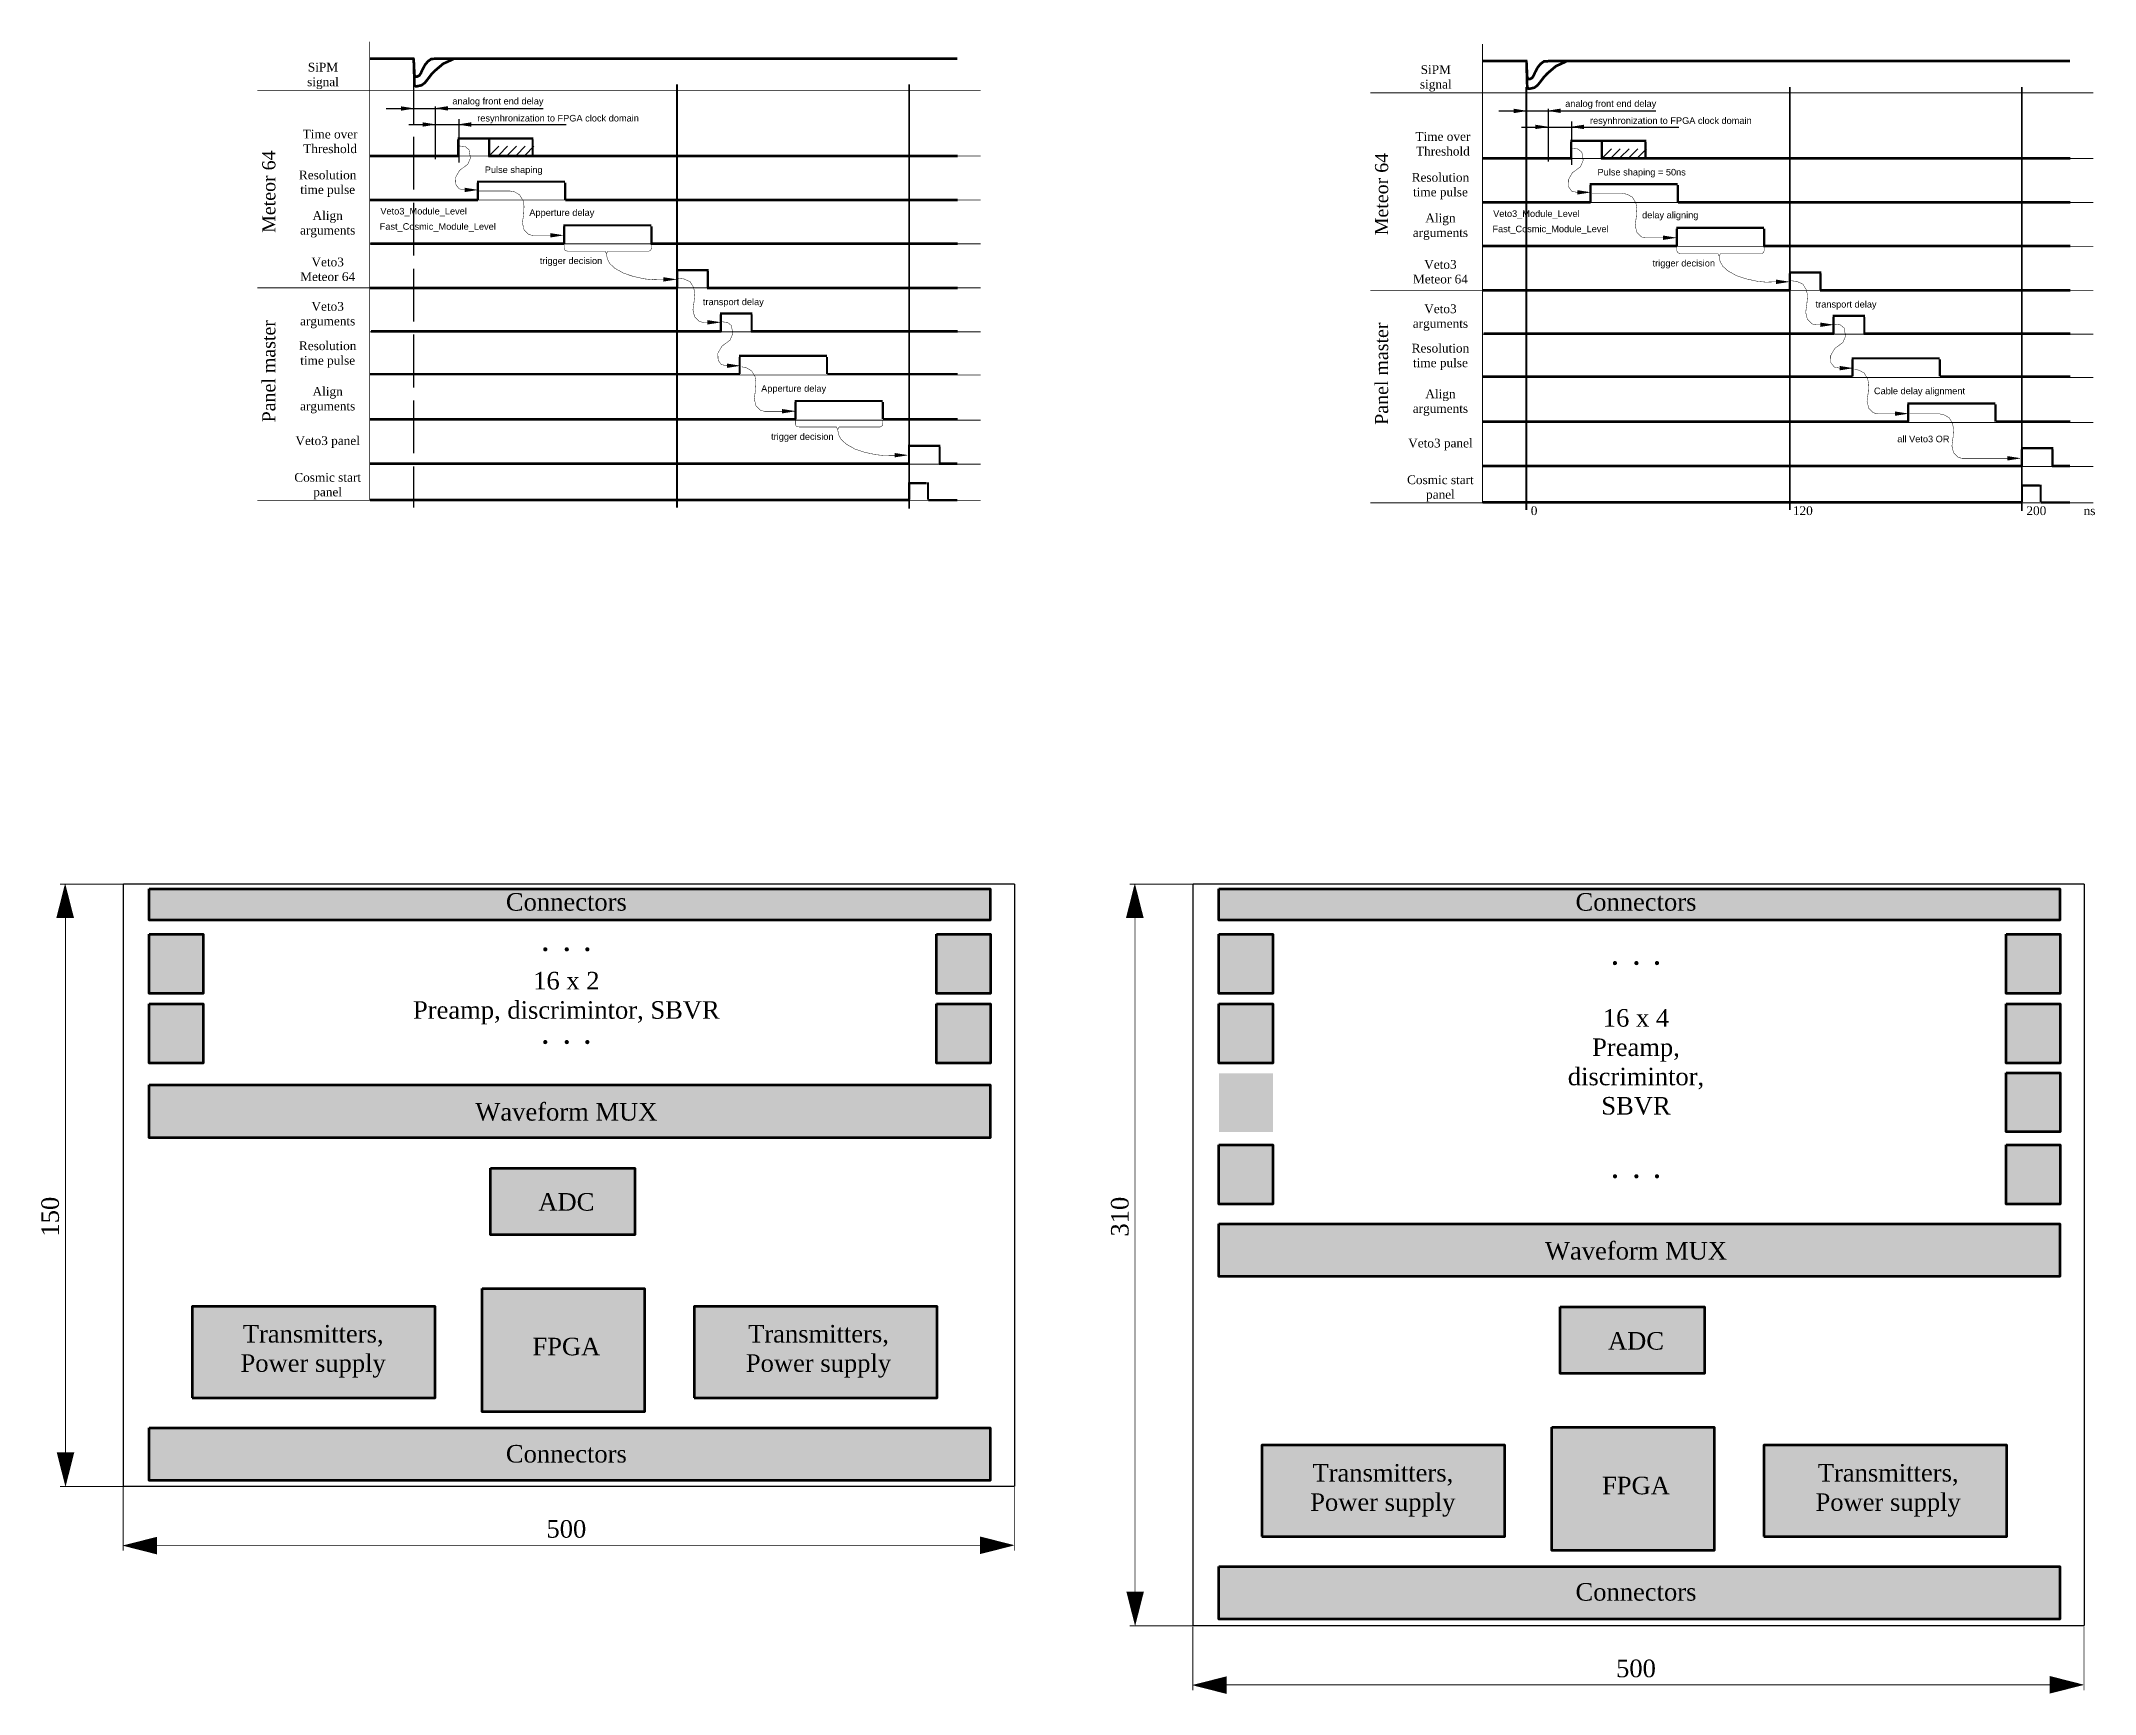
# Model space of a CAD drawing. Header units: millimetres. Extents: x 157 to 1170, y 44 to 592.
# Drawn here: x 702.2 to 1169.7, y 43.5 to 419.7 of the extents above; entities that cross this region are included whole.
import ezdxf

# ---------------------------------------------------------------- set-up
doc = ezdxf.new("R2010")
doc.units = ezdxf.units.MM
doc.linetypes.add('ACAD_ISO02W100', pattern=[15, 12, -3])
doc.linetypes.add('HIDDEN', pattern=[0.375, 0.25, -0.125])
doc.layers.add('1', color=5, linetype='HIDDEN')
doc.layers.add('2', color=1, linetype='Continuous')

msp = doc.modelspace()

# ---------------------------------------------------------------- texts
for s, insert, char_height, width, attachment_point in [('{\\fTimes New Roman|b0|i0|c0|p18;SiPM\\Psignal}', (766.35, 414.73), 2, 8.726, 2), ('{\\fTimes New Roman|b0|i0|c0|p18;SiPM\\Psignal}', (1019.63, 414.18), 2, 8.726, 2), ('{\\fArial|b0|i0|c0|p34;analog front end delay}', (795.8, 406.75), 1.5, 20.9758, 1), ('{\\fArial|b0|i0|c0|p34;resynhronization to FPGA clock domain}', (801.45, 402.87), 1.5, 38.9332, 1), ('{\\fArial|b0|i0|c0|p34;analog front end delay}', (1049.08, 406.2), 1.5, 20.9758, 1), ('{\\fArial|b0|i0|c0|p34;resynhronization to FPGA clock domain}', (1054.73, 402.32), 1.5, 38.9332, 1), ('{\\fTimes New Roman|b0|i0|c0|p18;Time over Threshold}', (767.97, 399.5), 2, 13.569, 2), ('{\\fTimes New Roman|b0|i0|c0|p18;Time over Threshold}', (1021.25, 398.95), 2, 13.569, 2), ('{\\fTimes New Roman|b0|i0|c0|p18;Resolution time pulse}', (767.41, 390.2), 2, 17.4799, 2), ('{\\fArial|b0|i0|c0|p34;Pulse shaping}', (803.17, 391.13), 1.5, 38.9332, 1), ('{\\fTimes New Roman|b0|i0|c0|p18;Resolution time pulse}', (1020.69, 389.65), 2, 17.4799, 2), ('{\\fArial|b0|i0|c0|p34;Pulse shaping = 50ns}', (1056.45, 390.58), 1.5, 38.9332, 1), ('{\\fTimes New Roman|b0|i0|c0|p18;Align arguments}', (767.41, 380.96), 2, 14.9762, 2), ('{\\fArial|b0|i0|c0|p34;Veto3_Module_Level}', (779.41, 381.7), 1.5, 21.6196, 1), ('{\\fArial|b0|i0|c0|p34;Apperture delay}', (813.31, 381.38), 1.5, 21.6196, 1), ('{\\fTimes New Roman|b0|i0|c0|p18;Align arguments}', (1020.69, 380.41), 2, 14.9762, 2), ('{\\fArial|b0|i0|c0|p34;Veto3_Module_Level}', (1032.69, 381.15), 1.5, 21.6196, 1), ('{\\fArial|b0|i0|c0|p34;delay aligning}', (1066.59, 380.83), 1.5, 21.6196, 1), ('{\\fArial|b0|i0|c0|p34;Fast_Cosmic_Module_Level}', (779.25, 378.22), 1.5, 21.6196, 1), ('{\\fArial|b0|i0|c0|p34;Fast_Cosmic_Module_Level}', (1032.53, 377.67), 1.5, 21.6196, 1), ('{\\fTimes New Roman|b0|i0|c0|p18;Veto3 Meteor 64}', (767.41, 370.39), 2, 16.2452, 2), ('{\\fArial|b0|i0|c0|p34;trigger decision}', (815.7, 370.42), 1.5, 14.3397, 1), ('{\\fTimes New Roman|b0|i0|c0|p18;Veto3 Meteor 64}', (1020.69, 369.84), 2, 16.2452, 2), ('{\\fArial|b0|i0|c0|p34;trigger decision}', (1068.98, 369.87), 1.5, 14.3397, 1), ('{\\fTimes New Roman|b0|i0|c0|p18;Veto3 arguments}', (767.41, 360.29), 2, 13.0852, 2), ('{\\fArial|b0|i0|c0|p34;transport delay}', (852.82, 361.07), 1.5, 15.4877, 1), ('{\\fArial|b0|i0|c0|p34;transport delay}', (1106.09, 360.52), 1.5, 15.4877, 1), ('{\\fTimes New Roman|b0|i0|c0|p18;Veto3 arguments}', (1020.69, 359.74), 2, 13.0852, 2), ('{\\fTimes New Roman|b0|i0|c0|p18;Resolution time pulse}', (767.41, 351.33), 2, 17.4799, 2), ('{\\fTimes New Roman|b0|i0|c0|p18;Resolution time pulse}', (1020.69, 350.78), 2, 17.4799, 2), ('{\\fArial|b0|i0|c0|p34;Apperture delay}', (866.08, 341.35), 1.5, 21.6196, 1), ('{\\fTimes New Roman|b0|i0|c0|p18;Align arguments}', (767.41, 340.94), 2, 14.9762, 2), ('{\\fTimes New Roman|b0|i0|c0|p18;Align arguments}', (1020.69, 340.39), 2, 14.9762, 2), ('{\\fArial|b0|i0|c0|p34;Cable delay alignment}', (1119.36, 340.8), 1.5, 21.6196, 1), ('{\\fTimes New Roman|b0|i0|c0|p18;Veto3 panel}', (767.41, 329.73), 2, 19.7347, 2), ('{\\fArial|b0|i0|c0|p34;trigger decision}', (868.34, 330.41), 1.5, 14.3397, 1), ('{\\fTimes New Roman|b0|i0|c0|p18;Veto3 panel}', (1020.69, 329.18), 2, 19.7347, 2), ('{\\fArial|b0|i0|c0|p34;all Veto3 OR}', (1124.68, 329.86), 1.5, 12.6313, 1), ('{\\fTimes New Roman|b0|i0|c0|p18;Cosmic start panel}', (767.41, 321.38), 2, 19.7347, 2), ('{\\fTimes New Roman|b0|i0|c0|p18;Cosmic start panel}', (1020.69, 320.83), 2, 19.7347, 2), ('{\\fTimes New Roman|b0|i0|c204|p18;0}', (1042.01, 313.79), 2, 2.4658, 2), ('{\\fTimes New Roman|b0|i0|c0|p18;120}', (1103.18, 313.79), 2, 2.4658, 2), ('{\\fTimes New Roman|b0|i0|c0|p18;200}', (1156.33, 313.79), 2, 2.4658, 2), ('{\\fTimes New Roman|b0|i0|c0|p18;ns}', (1168.43, 313.79), 2, 2.4658, 2), ('{\\fTimes New Roman|b0|i0|c0|p18;Connectors}', (821.74, 225.76), 4, 19.7347, 2), ('{\\fTimes New Roman|b0|i0|c0|p18;Connectors}', (1065.2, 225.76), 4, 19.7347, 2), ('{\\fTimes New Roman|b0|i0|c0|p18;16 x 2\\PPreamp, discrimintor, SBVR}', (821.74, 207.83), 4, 105.714, 2), ('{\\fTimes New Roman|b0|i0|c0|p18;16 x 4\\PPreamp, discrimintor,\\PSBVR}', (1065.2, 199.36), 4, 48.0657, 2), ('{\\fTimes New Roman|b0|i0|c0|p18;Waveform MUX}', (821.74, 177.98), 4, 48.0657, 2), ('{\\fTimes New Roman|b0|i0|c0|p18;ADC}', (821.74, 157.49), 4, 48.0657, 2), ('{\\fTimes New Roman|b0|i0|c0|p18;Waveform MUX}', (1065.2, 146.35), 4, 48.0657, 2), ('{\\fTimes New Roman|b0|i0|c204|p18;Transmitters,\\PPower supply}', (764.11, 127.47), 4, 48.0657, 2), ('{\\fTimes New Roman|b0|i0|c204|p18;Transmitters,\\PPower supply}', (879.13, 127.47), 4, 48.0657, 2), ('{\\fTimes New Roman|b0|i0|c0|p18;FPGA}', (821.74, 124.57), 4, 48.0657, 2), ('{\\fTimes New Roman|b0|i0|c0|p18;ADC}', (1065.2, 125.86), 4, 48.0657, 2), ('{\\fTimes New Roman|b0|i0|c0|p18;Connectors}', (821.74, 100.16), 4, 19.7347, 2), ('{\\fTimes New Roman|b0|i0|c0|p18;Transmitters,\\PPower supply}', (1007.58, 95.83), 4, 48.0657, 2), ('{\\fTimes New Roman|b0|i0|c204|p18;Transmitters,\\PPower supply}', (1122.6, 95.83), 4, 48.0657, 2), ('{\\fTimes New Roman|b0|i0|c0|p18;FPGA}', (1065.2, 92.94), 4, 48.0657, 2), ('{\\fTimes New Roman|b0|i0|c0|p18;500}', (821.74, 83.06), 4, 48.0657, 2), ('{\\fTimes New Roman|b0|i0|c0|p18;Connectors}', (1065.2, 68.73), 4, 19.7347, 2), ('{\\fTimes New Roman|b0|i0|c0|p18;500}', (1065.2, 51.31), 4, 48.0657, 2)]:
    msp.add_mtext(s, dxfattribs=dict(insert=insert, char_height=char_height, width=width, attachment_point=attachment_point))
at = {"attachment_point": 2, "rotation": 90}
for s, insert, char_height, width in [('{\\fTimes New Roman|b0|i0|c0|p18;Meteor 64}', (752.51, 385.4), 3, 30.0527), ('{\\fTimes New Roman|b0|i0|c0|p18;Meteor 64}', (1005.79, 384.85), 3, 30.0527), ('{\\fTimes New Roman|b0|i0|c0|p18;Panel master}', (752.51, 344.53), 3, 30.0527), ('{\\fTimes New Roman|b0|i0|c0|p18;Panel master}', (1005.79, 343.98), 3, 30.0527), ('{\\fTimes New Roman|b0|i0|c0|p18;150}', (702.24, 152.12), 4, 48.0657), ('{\\fTimes New Roman|b0|i0|c0|p18;310}', (945.71, 152.12), 4, 48.0657)]:
    msp.add_mtext(s, dxfattribs=dict(at, insert=insert, char_height=char_height, width=width))

# ---------------------------------------------------------------- hatches: boundary and pattern name
at = {"lineweight": 100}
for color, points in [(70, [(918.18, 226.71), (726.78, 226.71), (726.78, 219.62), (918.18, 219.62)]), (70, [(1161.64, 219.62), (1161.64, 226.71), (970.25, 226.71), (970.25, 219.62)]), (256, [(816.94, 213.44, 1), (816.94, 212.48, 1)]), (256, [(821.84, 213.44, 1), (821.84, 212.48, 1)]), (256, [(826.52, 213.44, 1), (826.52, 212.48, 1)]), (256, [(1060.41, 210.31, 1), (1060.41, 209.35, 1)]), (256, [(1065.3, 210.31, 1), (1065.3, 209.35, 1)]), (256, [(1069.98, 210.31, 1), (1069.98, 209.35, 1)]), (256, [(816.94, 192.33, 1), (816.94, 191.37, 1)]), (256, [(821.84, 192.33, 1), (821.84, 191.37, 1)]), (256, [(826.52, 192.33, 1), (826.52, 191.37, 1)]), (256, [(1060.41, 161.79, 1), (1060.41, 160.83, 1)]), (256, [(1065.3, 161.79, 1), (1065.3, 160.83, 1)]), (256, [(1069.98, 161.79, 1), (1069.98, 160.83, 1)]), (132, [(918.18, 92.05), (918.18, 104.04), (726.78, 104.04), (726.78, 92.05)]), (132, [(1161.64, 60.49), (1161.64, 72.47), (970.25, 72.47), (970.25, 60.49)])]:
    msp.add_hatch(color=color, dxfattribs=at).paths.add_polyline_path(points)
h = msp.add_hatch(color=3, dxfattribs=at)
h.paths.add_polyline_path([(726.81, 202.91), (739.11, 202.91), (739.11, 216.38), (726.81, 216.38)])
h.paths.add_polyline_path([(739.11, 187.06), (739.11, 200.53), (726.81, 200.53), (726.81, 187.06)])
h.paths.add_polyline_path([(906.02, 187.06), (918.31, 187.06), (918.31, 200.53), (906.02, 200.53)])
h.paths.add_polyline_path([(918.31, 202.91), (918.31, 216.38), (906.02, 216.38), (906.02, 202.91)])
h = msp.add_hatch(color=3, dxfattribs=at)
h.paths.add_polyline_path([(982.57, 216.38), (970.28, 216.38), (970.28, 202.91), (982.57, 202.91)])
h.paths.add_polyline_path([(982.57, 200.53), (970.28, 200.53), (970.28, 187.06), (982.57, 187.06)])
h.paths.add_polyline_path([(982.57, 184.76), (970.28, 184.76), (970.28, 171.42), (982.57, 171.42)])
h.paths.add_polyline_path([(982.57, 168.44), (970.28, 168.44), (970.28, 154.98), (982.57, 154.98)])
h.paths.add_polyline_path([(1161.78, 216.38), (1149.48, 216.38), (1149.48, 202.91), (1161.78, 202.91)])
h.paths.add_polyline_path([(1161.78, 200.53), (1149.48, 200.53), (1149.48, 187.06), (1161.78, 187.06)])
h.paths.add_polyline_path([(1161.78, 184.76), (1149.48, 184.76), (1149.48, 171.42), (1161.78, 171.42)])
h.paths.add_polyline_path([(1161.78, 168.44), (1149.48, 168.44), (1149.48, 154.98), (1161.78, 154.98)])
h = msp.add_hatch(color=2, dxfattribs=at)
h.paths.add_polyline_path([(918.18, 170.1), (918.18, 182.09), (726.78, 182.09), (726.78, 170.1)])
h.paths.add_polyline_path([(804.48, 163.16), (804.48, 148.02), (837.32, 148.02), (837.32, 163.16)])
h = msp.add_hatch(color=2, dxfattribs=at)
h.paths.add_polyline_path([(1161.64, 138.54), (1161.64, 150.52), (970.25, 150.52), (970.25, 138.54)])
h.paths.add_polyline_path([(1047.94, 131.6), (1047.94, 116.46), (1080.79, 116.46), (1080.79, 131.6)])
h = msp.add_hatch(color=211, dxfattribs=at)
h.paths.add_polyline_path([(791.9, 110.86), (791.9, 131.68), (736.56, 131.68), (736.56, 110.86)])
h.paths.add_polyline_path([(839.54, 107.7), (839.54, 135.77), (802.58, 135.77), (802.58, 107.7)])
h.paths.add_polyline_path([(850.83, 131.68), (850.83, 110.86), (906.17, 110.86), (906.17, 131.68)])
h = msp.add_hatch(color=211, dxfattribs=at)
h.paths.add_polyline_path([(1035.36, 79.3), (1035.36, 100.11), (980.03, 100.11), (980.03, 79.3)])
h.paths.add_polyline_path([(1083, 76.13), (1083, 104.2), (1046.05, 104.2), (1046.05, 76.13)])
h.paths.add_polyline_path([(1094.29, 100.11), (1094.29, 79.3), (1149.63, 79.3), (1149.63, 100.11)])

# ---------------------------------------------------------------- linework, layer by layer
for p, q in [((806.36, 395.72), (804.36, 393.72)), ((806.36, 393.72), (808.36, 395.72)), ((810.36, 395.72), (808.36, 393.72)), ((810.36, 393.72), (812.36, 395.72)), ((814.36, 395.72), (812.36, 393.72)), ((1059.63, 395.17), (1057.63, 393.17)), ((1059.63, 393.17), (1061.63, 395.17)), ((1063.63, 395.17), (1061.63, 393.17)), ((1063.63, 393.17), (1065.63, 395.17)), ((1067.63, 395.17), (1065.63, 393.17))]:
    msp.add_line(p, q)
for points, const_width in [([(776.97, 315.13), (776.97, 419.56)], 0.2), ([(1030.25, 314.58), (1030.25, 419.01)], 0.2), ([(751.42, 408.46), (916.04, 408.46)], 0.2), ([(1004.7, 407.91), (1169.32, 407.91)], 0.2), ([(776.97, 393.5), (916.04, 393.5)], 0.2), ([(797.19, 395.82), (798.72, 395.65), (799.6, 394.92), (799.91, 393.04), (799.29, 391.61), (797.43, 390.24), (796.51, 388.61), (796.58, 387.05), (797.3, 386.05), (798.45, 385.8), (799.75, 385.8)], 0.1), ([(1030.25, 392.95), (1169.32, 392.95)], 0.2), ([(1050.47, 395.27), (1052, 395.1), (1052.88, 394.37), (1053.19, 392.49), (1052.57, 391.06), (1050.71, 389.69), (1049.79, 388.06), (1049.86, 386.5), (1050.58, 385.5), (1051.73, 385.25), (1053.03, 385.25)], 0.1), ([(776.97, 383.5), (916.04, 383.5)], 0.2), ([(808.9, 385.56), (809.99, 385.32), (811.09, 384.69), (811.9, 383.35), (812.11, 382.07), (812.01, 380.25), (811.74, 378.27), (812.11, 376.72), (813.18, 375.64), (814.09, 375.43), (818.11, 375.43)], 0.1), ([(1062.18, 385.01), (1063.27, 384.77), (1064.37, 384.14), (1065.18, 382.8), (1065.39, 381.52), (1065.28, 379.7), (1065.02, 377.72), (1065.39, 376.17), (1066.46, 375.09), (1067.37, 374.88), (1071.38, 374.88)], 0.1), ([(1030.25, 382.95), (1169.32, 382.95)], 0.2), ([(776.97, 373.5), (916.04, 373.5)], 0.2), ([(830.85, 371.29), (830.86, 371.29), (831.08, 370.03), (831.66, 369), (832.81, 367.94), (834.78, 366.84), (836.92, 366.12), (839.57, 365.54), (841.49, 365.35), (842.87, 365.4), (843.94, 365.4)], 0.1), ([(1030.25, 372.95), (1169.32, 372.95)], 0.2), ([(1084.13, 370.74), (1084.14, 370.74), (1084.35, 369.48), (1084.93, 368.45), (1086.09, 367.39), (1088.06, 366.29), (1090.2, 365.57), (1092.85, 364.99), (1094.77, 364.8), (1096.14, 364.85), (1097.22, 364.85)], 0.1), ([(846.99, 365.69), (848.53, 365.52), (849.91, 364.9), (850.71, 363.56), (850.98, 362.27), (850.82, 360.45), (850.55, 358.47), (850.93, 356.92), (852, 355.85), (852.91, 355.64), (853.98, 355.64)], 0.1), ([(1100.27, 365.14), (1101.8, 364.97), (1103.19, 364.35), (1103.99, 363.01), (1104.26, 361.72), (1104.1, 359.9), (1103.83, 357.92), (1104.2, 356.37), (1105.28, 355.3), (1106.19, 355.09), (1107.26, 355.09)], 0.1), ([(751.42, 363.5), (916.04, 363.5)], 0.2), ([(1004.7, 362.95), (1169.32, 362.95)], 0.2), ([(856.9, 355.81), (858.43, 355.64), (859.31, 354.91), (859.62, 353.04), (859, 351.6), (857.14, 350.23), (856.22, 348.61), (856.28, 347.05), (857.01, 346.05), (858.15, 345.8), (859.45, 345.8)], 0.1), ([(1110.18, 355.26), (1111.71, 355.09), (1112.59, 354.36), (1112.9, 352.49), (1112.27, 351.05), (1110.42, 349.68), (1109.5, 348.06), (1109.56, 346.5), (1110.29, 345.5), (1111.43, 345.25), (1112.73, 345.25)], 0.1), ([(776.97, 353.5), (916.04, 353.5)], 0.2), ([(1030.25, 352.95), (1169.32, 352.95)], 0.2), ([(776.97, 343.67), (916.04, 343.67)], 0.2), ([(861.68, 345.53), (862.76, 345.29), (863.87, 344.66), (864.68, 343.32), (864.89, 342.04), (864.78, 340.22), (864.52, 338.24), (864.89, 336.69), (865.96, 335.62), (866.87, 335.4), (870.88, 335.4)], 0.1), ([(1030.25, 343.12), (1169.32, 343.12)], 0.2), ([(1114.96, 344.98), (1116.04, 344.74), (1117.15, 344.11), (1117.95, 342.77), (1118.17, 341.49), (1118.06, 339.67), (1117.79, 337.69), (1118.17, 336.14), (1119.24, 335.07), (1120.15, 334.85), (1124.16, 334.85)], 0.1), ([(777.16, 333.39), (916.04, 333.39)], 0.2), ([(1030.44, 332.84), (1169.32, 332.84)], 0.2), ([(1134.27, 334.83), (1135.36, 334.58), (1136.46, 333.96), (1137.27, 332.62), (1137.48, 331.34), (1137.37, 329.52), (1137.11, 327.53), (1137.48, 325.98), (1138.55, 324.91), (1139.46, 324.7), (1143.47, 324.7)], 0.1), ([(883.49, 331.27), (883.5, 331.27), (883.72, 330.02), (884.3, 328.99), (885.46, 327.93), (887.42, 326.83), (889.56, 326.1), (892.21, 325.53), (894.13, 325.34), (895.51, 325.39), (896.58, 325.39)], 0.1), ([(776.95, 323.39), (916.04, 323.39)], 0.2), ([(1030.23, 322.84), (1169.32, 322.84)], 0.2), ([(751.42, 315.15), (916.04, 315.15)], 0.2), ([(1004.7, 314.6), (1169.32, 314.6)], 0.2)]:
    msp.add_lwpolyline(points, dxfattribs=dict(const_width=const_width))
for points in [[(784.09, 404.32, 1, 0.1, 0), (786.95, 404.32, 0.1, 0.1, 0)], [(794.8, 404.35, 1, 0.1, 0), (791.94, 404.35, 0.1, 0.1, 0)], [(1037.37, 403.77, 1, 0.1, 0), (1040.23, 403.77, 0.1, 0.1, 0)], [(1048.07, 403.8, 1, 0.1, 0), (1045.21, 403.8, 0.1, 0.1, 0)], [(789, 400.68, 1, 0.1, 0), (791.86, 400.68, 0.1, 0.1, 0)], [(800.1, 400.68, 1, 0.1, 0), (797.24, 400.68, 0.1, 0.1, 0)], [(1042.28, 400.13, 1, 0.1, 0), (1045.14, 400.13, 0.1, 0.1, 0)], [(1053.38, 400.13, 1, 0.1, 0), (1050.52, 400.13, 0.1, 0.1, 0)], [(798.56, 385.79, 1, 0.1, 0), (801.42, 385.79, 0.1, 0.1, 0)], [(1051.84, 385.24, 1, 0.1, 0), (1054.7, 385.24, 0.1, 0.1, 0)], [(818.07, 375.46, 1, 0.1, 0), (820.93, 375.46, 0.1, 0.1, 0)], [(1071.35, 374.91, 1, 0.1, 0), (1074.21, 374.91, 0.1, 0.1, 0)], [(843.82, 365.43, 1, 0.1, 0), (846.68, 365.43, 0.1, 0.1, 0)], [(1097.1, 364.88, 1, 0.1, 0), (1099.96, 364.88, 0.1, 0.1, 0)], [(853.86, 355.66, 1, 0.1, 0), (856.72, 355.66, 0.1, 0.1, 0)], [(1107.14, 355.11, 1, 0.1, 0), (1110, 355.11, 0.1, 0.1, 0)], [(858.27, 345.78, 1, 0.1, 0), (861.13, 345.78, 0.1, 0.1, 0)], [(1111.55, 345.23, 1, 0.1, 0), (1114.41, 345.23, 0.1, 0.1, 0)], [(870.85, 335.43, 1, 0.1, 0), (873.71, 335.43, 0.1, 0.1, 0)], [(1124.13, 334.88, 1, 0.1, 0), (1126.99, 334.88, 0.1, 0.1, 0)], [(896.46, 325.42, 1, 0.1, 0), (899.32, 325.42, 0.1, 0.1, 0)], [(1149.74, 324.71, 1, 0.1, 0), (1152.6, 324.71, 0.1, 0.1, 0)]]:
    msp.add_lwpolyline(points, format="xyseb")
at = {"linetype": 'ByBlock', "const_width": 0.1}
for points in [[(808.9, 385.54), (801.88, 385.54)], [(1062.18, 384.99), (1055.16, 384.99)], [(821.23, 373.46), (821.23, 372.48), (821.39, 372.09), (821.66, 371.93), (822.13, 371.85), (830.58, 371.85), (830.86, 371.27), (831.17, 371.85), (840.47, 371.85), (840.81, 371.97), (841.02, 372.22), (841.11, 372.61), (841.11, 373.52)], [(1074.51, 372.91), (1074.51, 371.93), (1074.67, 371.54), (1074.94, 371.38), (1075.41, 371.3), (1083.86, 371.3), (1084.14, 370.72), (1084.45, 371.3), (1093.75, 371.3), (1094.09, 371.42), (1094.3, 371.67), (1094.39, 372.06), (1094.39, 372.97)], [(873.87, 333.45), (873.87, 332.47), (874.03, 332.08), (874.3, 331.92), (874.78, 331.84), (883.22, 331.84), (883.51, 331.25), (883.81, 331.83), (893.11, 331.83), (893.46, 331.95), (893.66, 332.2), (893.75, 332.59), (893.75, 333.51)]]:
    msp.add_lwpolyline(points, dxfattribs=at)
at = {"lineweight": 100}
for points, const_width in [([(1134.27, 334.83), (1127.5, 334.83)], 0.1), ([(1143.47, 324.7), (1150.71, 324.7)], 0.1), ([(720.97, 227.81), (706.5, 227.81)], 0.2), ([(707.72, 97.68), (707.72, 226.13)], 0.2), ([(964.44, 227.81), (949.97, 227.81)], 0.2), ([(951.18, 63.52), (951.18, 226.13)], 0.2), ([(720.97, 90.69), (706.5, 90.69)], 0.2), ([(720.87, 90.57), (720.87, 76.1)], 0.2), ([(923.7, 90.57), (923.7, 76.1)], 0.2), ([(916.87, 77.31), (722.56, 77.31)], 0.2), ([(964.44, 59.02), (949.97, 59.02)], 0.2), ([(964.34, 58.82), (964.34, 44.35)], 0.2), ([(1167.17, 58.82), (1167.17, 44.35)], 0.2), ([(1160.34, 45.56), (966.02, 45.56)], 0.2)]:
    msp.add_lwpolyline(points, dxfattribs=dict(at, const_width=const_width))
for points in [[(707.66, 220.13, 4, 0.1, 0), (707.66, 227.8, 0.1, 0.1, 0)], [(951.13, 220.13, 4, 0.1, 0), (951.13, 227.8, 0.1, 0.1, 0)], [(707.74, 98.48, 4, 0.1, 0), (707.74, 90.81, 0.1, 0.1, 0)], [(728.56, 77.26, 4, 0.1, 0), (720.89, 77.26, 0.1, 0.1, 0)], [(915.92, 77.33, 4, 0.1, 0), (923.59, 77.33, 0.1, 0.1, 0)], [(951.2, 66.8, 4, 0.1, 0), (951.2, 59.13, 0.1, 0.1, 0)], [(972.02, 45.51, 4, 0.1, 0), (964.35, 45.51, 0.1, 0.1, 0)], [(1159.38, 45.58, 4, 0.1, 0), (1167.05, 45.58, 0.1, 0.1, 0)]]:
    msp.add_lwpolyline(points, format="xyseb", dxfattribs=at)
at = {"color": 5, "lineweight": 100, "const_width": 0.3}
for points in [[(720.89, 90.78), (720.89, 227.86)], [(720.89, 227.86), (923.77, 227.86)], [(923.77, 227.86), (923.77, 90.78)], [(964.36, 227.86), (1167.24, 227.86)], [(964.36, 59.03), (964.36, 227.86)], [(1167.24, 227.86), (1167.24, 59.03)], [(923.77, 90.78), (720.89, 90.78)], [(1167.24, 59.03), (964.36, 59.03)]]:
    msp.add_lwpolyline(points, dxfattribs=at)
at = {"color": 70, "lineweight": 100}
for points in [[(726.78, 226.71), (918.18, 226.71), (918.18, 219.62), (726.78, 219.62)], [(970.25, 226.71), (1161.64, 226.71), (1161.64, 219.62), (970.25, 219.62)]]:
    msp.add_lwpolyline(points, close=True, dxfattribs=at)
at = {"lineweight": 100}
for points in [[(726.81, 216.38), (739.11, 216.38), (739.11, 202.91), (726.81, 202.91)], [(906.02, 216.38), (918.31, 216.38), (918.31, 202.91), (906.02, 202.91)], [(970.28, 216.38), (982.57, 216.38), (982.57, 202.91), (970.28, 202.91)], [(1149.48, 216.38), (1161.78, 216.38), (1161.78, 202.91), (1149.48, 202.91)], [(726.81, 200.53), (739.11, 200.53), (739.11, 187.06), (726.81, 187.06)], [(906.02, 200.53), (918.31, 200.53), (918.31, 187.06), (906.02, 187.06)], [(970.28, 200.53), (982.57, 200.53), (982.57, 187.06), (970.28, 187.06)], [(1149.48, 200.53), (1161.78, 200.53), (1161.78, 187.06), (1149.48, 187.06)], [(1149.48, 184.88), (1161.78, 184.88), (1161.78, 171.42), (1149.48, 171.42)], [(970.28, 168.44), (982.57, 168.44), (982.57, 154.98), (970.28, 154.98)], [(1149.48, 168.44), (1161.78, 168.44), (1161.78, 154.98), (1149.48, 154.98)]]:
    msp.add_lwpolyline(points, close=True, dxfattribs=at)
at = {"color": 2, "lineweight": 100}
for points in [[(726.78, 182.09), (918.18, 182.09), (918.18, 170.1), (726.78, 170.1)], [(804.48, 163.16), (837.32, 163.16), (837.32, 148.02), (804.48, 148.02)], [(970.25, 150.52), (1161.64, 150.52), (1161.64, 138.54), (970.25, 138.54)], [(1047.94, 131.6), (1080.79, 131.6), (1080.79, 116.46), (1047.94, 116.46)]]:
    msp.add_lwpolyline(points, close=True, dxfattribs=at)
at = {"color": 211, "lineweight": 100}
for points in [[(802.58, 135.77), (839.54, 135.77), (839.54, 107.7), (802.58, 107.7)], [(736.56, 110.86), (791.9, 110.86), (791.9, 131.68), (736.56, 131.68)], [(850.83, 110.86), (906.17, 110.86), (906.17, 131.68), (850.83, 131.68)], [(1046.05, 104.2), (1083, 104.2), (1083, 76.13), (1046.05, 76.13)], [(980.03, 79.3), (1035.36, 79.3), (1035.36, 100.11), (980.03, 100.11)], [(1094.29, 79.3), (1149.63, 79.3), (1149.63, 100.11), (1094.29, 100.11)]]:
    msp.add_lwpolyline(points, close=True, dxfattribs=at)
at = {"color": 132, "lineweight": 100}
for points in [[(726.78, 104.04), (918.18, 104.04), (918.18, 92.05), (726.78, 92.05)], [(970.25, 72.47), (1161.64, 72.47), (1161.64, 60.49), (970.25, 60.49)]]:
    msp.add_lwpolyline(points, close=True, dxfattribs=at)
at = {"layer": '1', "linetype": 'ACAD_ISO02W100'}
for p, q in [((786.97, 412.86), (786.97, 313.48)), ((791.91, 404.79), (791.91, 392.06)), ((1045.19, 404.24), (1045.19, 391.51)), ((797.24, 401.93), (797.24, 392.06)), ((1050.52, 401.38), (1050.52, 391.51))]:
    msp.add_line(p, q, dxfattribs=at)
at = {"layer": '1', "linetype": 'ByBlock'}
for p, q in [((780.71, 404.32), (816.46, 404.32)), ((1033.99, 403.77), (1069.74, 403.77)), ((785.87, 400.66), (821.66, 400.66)), ((1039.15, 400.11), (1074.94, 400.11))]:
    msp.add_line(p, q, dxfattribs=at)
at = {"layer": '1', "linetype": 'ACAD_ISO02W100', "const_width": 0.4}
for points in [[(846.93, 409.8), (846.93, 313.48)], [(899.77, 409.8), (899.77, 313.28)], [(1040.24, 409.25), (1040.24, 312.93)], [(1100.21, 409.25), (1100.21, 312.93)], [(1153.05, 409.25), (1153.05, 312.73)]]:
    msp.add_lwpolyline(points, dxfattribs=at)
at = {"layer": '2'}
for points, const_width in [([(777.07, 415.65), (787.17, 415.65)], 0.6), ([(791.93, 415.65), (798.04, 415.65)], 0.6), ([(797.13, 415.65), (910.74, 415.65)], 0.6), ([(1030.34, 415.1), (1040.45, 415.1)], 0.6), ([(1045.21, 415.1), (1051.31, 415.1)], 0.6), ([(1050.41, 415.1), (1164.02, 415.1)], 0.6), ([(796.97, 397.5), (804.32, 397.5)], 0.5), ([(797.13, 393.38), (797.13, 397.27)], 0.5), ([(803.82, 397.5), (814.24, 397.5)], 0.5), ([(804.16, 393.38), (804.16, 397.27)], 0.5), ([(814.08, 393.38), (814.08, 397.27)], 0.5), ([(776.97, 393.5), (797.24, 393.5)], 0.6), ([(803.96, 393.5), (910.77, 393.5)], 0.6), ([(1030.25, 392.95), (1050.52, 392.95)], 0.6), ([(1050.25, 396.95), (1057.6, 396.95)], 0.5), ([(1050.41, 392.83), (1050.41, 396.72)], 0.5), ([(1057.1, 396.95), (1067.52, 396.95)], 0.5), ([(1057.24, 392.95), (1164.05, 392.95)], 0.6), ([(1057.44, 392.83), (1057.44, 396.72)], 0.5), ([(1067.36, 392.83), (1067.36, 396.72)], 0.5), ([(776.99, 383.5), (801.62, 383.5)], 0.6), ([(801.41, 387.66), (821.42, 387.66)], 0.5), ([(801.57, 383.54), (801.57, 387.44)], 0.5), ([(821.45, 383.54), (821.45, 387.44)], 0.5), ([(821.52, 383.5), (910.77, 383.5)], 0.6), ([(1054.69, 387.11), (1074.7, 387.11)], 0.5), ([(1054.84, 382.99), (1054.84, 386.89)], 0.5), ([(1074.73, 382.99), (1074.73, 386.89)], 0.5), ([(1030.27, 382.95), (1054.9, 382.95)], 0.6), ([(1074.8, 382.95), (1164.05, 382.95)], 0.6), ([(821.07, 377.73), (841.08, 377.73)], 0.5), ([(821.23, 373.61), (821.23, 377.51)], 0.5), ([(841.11, 373.61), (841.11, 377.51)], 0.5), ([(1074.35, 377.18), (1094.36, 377.18)], 0.5), ([(1074.51, 373.06), (1074.51, 376.96)], 0.5), ([(1094.39, 373.06), (1094.39, 376.96)], 0.5), ([(777.1, 373.57), (821.24, 373.57)], 0.6), ([(840.94, 373.57), (910.77, 373.57)], 0.6), ([(1030.38, 373.02), (1074.52, 373.02)], 0.6), ([(1094.22, 373.02), (1164.05, 373.02)], 0.6), ([(846.75, 367.55), (854.1, 367.55)], 0.5), ([(846.94, 363.43), (846.94, 367.33)], 0.5), ([(853.94, 363.43), (853.94, 367.33)], 0.5), ([(1100.02, 367), (1107.38, 367)], 0.5), ([(1100.22, 362.88), (1100.22, 366.78)], 0.5), ([(1107.21, 362.88), (1107.21, 366.78)], 0.5), ([(776.97, 363.5), (847.03, 363.5)], 0.6), ([(853.79, 363.5), (910.77, 363.5)], 0.6), ([(1030.25, 362.95), (1100.31, 362.95)], 0.6), ([(1107.07, 362.95), (1164.05, 362.95)], 0.6), ([(856.72, 357.67), (864.07, 357.67)], 0.5), ([(856.88, 353.55), (856.88, 357.45)], 0.5), ([(863.91, 353.55), (863.91, 357.45)], 0.5), ([(1110, 357.12), (1117.35, 357.12)], 0.5), ([(1110.15, 353), (1110.15, 356.9)], 0.5), ([(1117.19, 353), (1117.19, 356.9)], 0.5), ([(777.27, 353.62), (856.98, 353.62)], 0.6), ([(863.77, 353.62), (910.77, 353.62)], 0.6), ([(1030.55, 353.07), (1110.26, 353.07)], 0.6), ([(1117.04, 353.07), (1164.05, 353.07)], 0.6), ([(861.02, 348.02), (881.04, 348.02)], 0.5), ([(861.18, 343.9), (861.18, 347.8)], 0.5), ([(881.07, 343.9), (881.07, 347.8)], 0.5), ([(1114.3, 347.47), (1134.32, 347.47)], 0.5), ([(1114.46, 343.35), (1114.46, 347.25)], 0.5), ([(1134.34, 343.35), (1134.34, 347.25)], 0.5), ([(776.86, 343.86), (861.27, 343.86)], 0.6), ([(881.14, 343.86), (910.77, 343.86)], 0.6), ([(1030.14, 343.31), (1114.55, 343.31)], 0.6), ([(1134.42, 343.31), (1164.05, 343.31)], 0.6), ([(873.73, 337.74), (893.74, 337.74)], 0.5), ([(873.88, 333.62), (873.88, 337.51)], 0.5), ([(893.77, 333.62), (893.77, 337.51)], 0.5), ([(1127, 337.19), (1147.02, 337.19)], 0.5), ([(1127.16, 333.07), (1127.16, 336.96)], 0.5), ([(1147.05, 333.07), (1147.05, 336.96)], 0.5), ([(776.97, 333.57), (874.08, 333.57)], 0.6), ([(893.84, 333.57), (910.77, 333.57)], 0.6), ([(1030.25, 333.02), (1127.36, 333.02)], 0.6), ([(1147.12, 333.02), (1164.05, 333.02)], 0.6), ([(899.53, 327.56), (906.88, 327.56)], 0.5), ([(899.74, 323.44), (899.74, 327.34)], 0.5), ([(906.72, 323.44), (906.72, 327.34)], 0.5), ([(1152.81, 327.01), (1160.16, 327.01)], 0.5), ([(776.97, 323.51), (899.87, 323.51)], 0.6), ([(906.58, 323.51), (910.74, 323.51)], 0.6), ([(1030.25, 322.96), (1153.15, 322.96)], 0.6), ([(1153.02, 322.89), (1153.02, 326.79)], 0.5), ([(1159.86, 322.96), (1164.02, 322.96)], 0.6), ([(1160, 322.89), (1160, 326.79)], 0.5), ([(899.81, 315.21), (777.05, 315.21)], 0.6), ([(904.13, 315.2), (910.74, 315.2)], 0.5), ([(1153.09, 314.66), (1030.33, 314.66)], 0.6), ([(1157.41, 314.65), (1164.02, 314.65)], 0.5)]:
    msp.add_lwpolyline(points, dxfattribs=dict(at, const_width=const_width))
at = {"layer": '2', "linetype": 'ByBlock', "const_width": 0.6}
for points in [[(786.99, 415.75), (787.17, 409.66), (787.45, 409.39), (787.81, 409.39), (788.8, 409.61), (789.52, 410.16), (790.11, 410.89), (791.01, 412.07), (791.74, 412.84), (793.69, 414.5), (796.05, 415.58)], [(786.99, 415.6), (787.17, 411.87), (787.45, 411.6), (787.81, 411.6), (788.27, 411.82), (788.63, 412.37), (788.95, 413.1), (789.59, 414.28), (790.23, 415.05), (791, 415.6), (792.14, 415.65)], [(1040.27, 415.2), (1040.45, 409.11), (1040.73, 408.84), (1041.09, 408.84), (1042.08, 409.06), (1042.8, 409.61), (1043.39, 410.34), (1044.29, 411.52), (1045.02, 412.29), (1046.97, 413.95), (1049.33, 415.03)], [(1040.27, 415.05), (1040.45, 411.32), (1040.73, 411.05), (1041.09, 411.05), (1041.55, 411.27), (1041.91, 411.82), (1042.23, 412.55), (1042.87, 413.73), (1043.51, 414.5), (1044.28, 415.05), (1045.42, 415.1)]]:
    msp.add_lwpolyline(points, dxfattribs=at)
at = {"layer": '2', "linetype": 'Continuous', "const_width": 0.5}
for points in [[(899.77, 319.28), (899.77, 315.28)], [(899.77, 319.05), (903.77, 319.05)], [(904.04, 319.28), (904.04, 315.28)], [(1153.05, 318.73), (1153.05, 314.73)], [(1153.05, 318.5), (1157.05, 318.5)], [(1157.31, 318.73), (1157.31, 314.73)]]:
    msp.add_lwpolyline(points, dxfattribs=at)

msp.set_redraw_order([(e.dxf.handle, doc.entitydb.next_handle()) for e in msp.query("TEXT MTEXT ATTDEF DIMENSION ARC_DIMENSION")])  # texts and dimensions are drawn at this point

doc.saveas('drawing.dxf')
